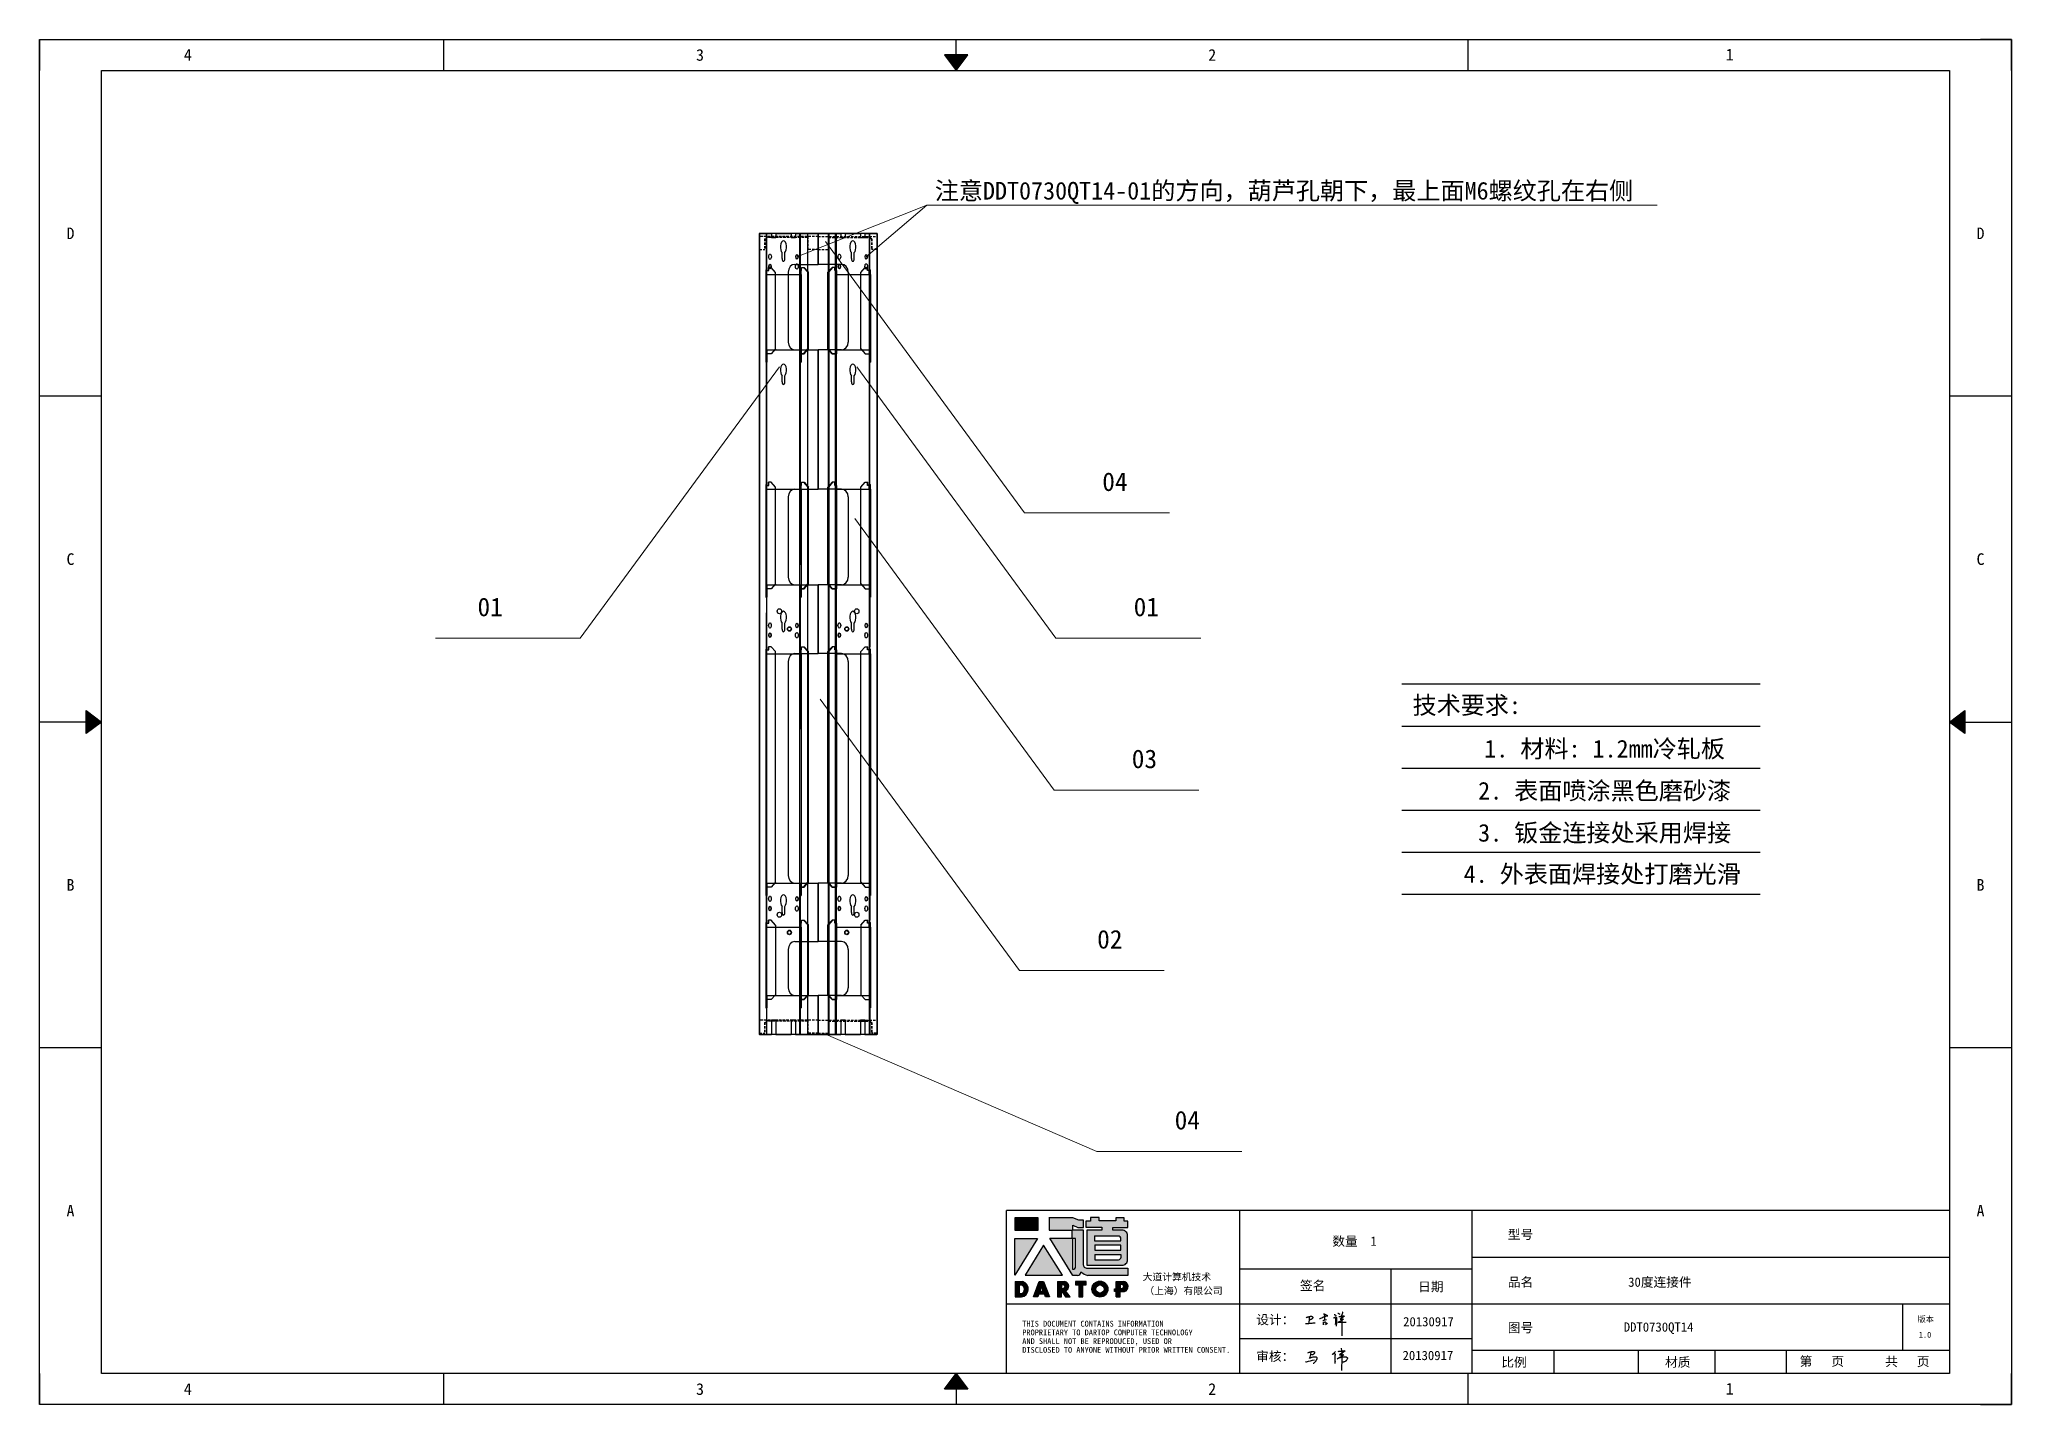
# Model space of a CAD drawing. Header units: millimetres. Extents: x -4018 to 8419, y 14505 to 19318.
# Drawn here: x -4018 to -1459, y 14527 to 16300 of the extents above; entities that cross this region are included whole.
import ezdxf
from ezdxf.enums import TextEntityAlignment as Align

# ---------------------------------------------------------------- set-up
doc = ezdxf.new("R2010")
doc.units = ezdxf.units.MM
doc.linetypes.add('DOT', pattern=[0.25, 0, -0.25])
doc.linetypes.add('HIDDEN2', pattern=[4.7625, 3.175, -1.5875])
for name, color, linetype in [('4', 7, 'Continuous'), ('hidden', 3, 'HIDDEN2'), ('print', 30, 'Continuous')]:
    doc.layers.add(name, color=color, linetype=linetype)
doc.layers.add('dim', color=2, linetype='Continuous', lineweight=9)
doc.styles.add('Dartop', font='SIMFANG.TTF')
doc.styles.add('HZ', font='SimSun.ttf')
doc.styles.add('hzHT', font='SIMHEI.TTF')

msp = doc.modelspace()

# ---------------------------------------------------------------- texts
at = {"color": 0}
for s, height, style, p in [('4', 15.108, 'Dartop', (-3825.568, 16279.376)), ('3', 15.108, 'Dartop', (-3160.815, 16279.376)), ('2', 15.108, 'Dartop', (-2496.062, 16279.376)), ('1', 15.108, 'Dartop', (-1824.423, 16279.855)), ('D', 15.108, 'Dartop', (-3977.817, 16047.719)), ('D', 15.108, 'Dartop', (-1498.933, 16047.719)), ('04', 24.1728, 'hzHT', (-2622.335, 15725.212)), ('C', 15.108, 'Dartop', (-3977.817, 15624.695)), ('C', 15.108, 'Dartop', (-1498.933, 15624.695)), ('01', 24.1728, 'hzHT', (-3433.151, 15562.601)), ('01', 24.1728, 'hzHT', (-2581.593, 15562.601)), ('03', 24.1728, 'hzHT', (-2584.015, 15365.359)), ('B', 15.108, 'Dartop', (-3977.817, 15201.67)), ('B', 15.108, 'Dartop', (-1498.933, 15201.67)), ('02', 24.1728, 'hzHT', (-2628.936, 15131.061)), ('04', 24.1728, 'hzHT', (-2528.361, 14896.147)), ('A', 15.108, 'Dartop', (-3977.817, 14778.646)), ('A', 15.108, 'Dartop', (-1498.933, 14778.646)), ('数量  1', 12.0864, 'hzHT', (-2311.355, 14739.027)), ('型号', 12.0864, 'hzHT', (-2095.943, 14747.902)), ('品名', 12.0864, 'hzHT', (-2095.943, 14685.855)), ('30度连接件', 12.0864, 'hzHT', (-1915.02, 14685.855)), ('签名', 12.0864, 'hzHT', (-2365.647, 14681.427)), ('日期', 12.0864, 'hzHT', (-2212.285, 14679.94)), ('20130917', 12.0864, 'hzHT', (-2215.387, 14634.501)), ('版本', 7.554, 'hzHT', (-1570.019, 14637.727)), ('图号', 12.0864, 'hzHT', (-2095.943, 14626.778)), ('DDT0730QT14', 12.08642, 'hzHT', (-1916.709, 14627.567)), ('1.0', 7.554, 'Dartop', (-1570.928, 14617.539)), ('20130917', 12.0864, 'hzHT', (-2216.107, 14590.645)), ('比例', 12.0864, 'hzHT', (-2104.37, 14581.927)), ('材质', 12.0864, 'hzHT', (-1891.871, 14581.927)), ('第   页', 12.0864, 'hzHT', (-1704.903, 14583.18)), ('共   页', 12.0864, 'hzHT', (-1593.879, 14582.74)), ('4', 15.108, 'Dartop', (-3825.568, 14546.989)), ('3', 15.108, 'Dartop', (-3160.815, 14546.989)), ('2', 15.108, 'Dartop', (-2496.062, 14546.989)), ('1', 15.108, 'Dartop', (-1824.423, 14547.468))]:
    msp.add_text(s, height=height, dxfattribs=dict(at, style=style)).set_placement(p, align=Align.MIDDLE_CENTER)
at = {"style": 'HZ'}
for s, p in [('   注意DDT0730QT14-01的方向，葫芦孔朝下，最上面M6螺纹孔在右侧', (-2426.283, 16103.05)), ('技术要求:', (-2165.682, 15435.025)), ('     1. 材料: 1.2mm冷轧板', (-2025.814, 15378.539)), ('     2. 表面喷涂黑色磨砂漆', (-2025.814, 15323.939)), ('     3. 钣金连接处采用焊接', (-2025.814, 15269.339)), ('     4. 外表面焊接处打磨光滑', (-2028.905, 15215.832))]:
    msp.add_text(s, height=22.932, dxfattribs=at).set_placement(p, align=Align.MIDDLE_CENTER)
at = {"color": 0, "style": 'hzHT'}
for s, height, p in [('设计：', 12.0864, (-2438.865, 14631.071)), ('THIS DOCUMENT CONTAINS INFORMATION', 7.55401, (-2742.576, 14628.095)), ('PROPRIETARY TO DARTOP COMPUTER TECHNOLOGY', 7.55401, (-2742.576, 14616.764)), ('AND SHALL NOT BE REPRODUCED, USED OR', 7.55401, (-2742.576, 14605.433)), ('DISCLOSED TO ANYONE WITHOUT PRIOR WRITTEN CONSENT.', 7.55401, (-2742.576, 14594.102)), ('审核：', 12.0864, (-2439.045, 14583.476))]:
    msp.add_text(s, height=height, dxfattribs=at).set_placement(p)
at = {"layer": '4', "color": 0, "style": 'hzHT'}
for s, p in [('大道计算机技术', (-2586.339, 14688.095)), ('（上海）有限公司', (-2584.058, 14670.028))]:
    msp.add_text(s, height=9.0648, dxfattribs=at).set_placement(p)

# ---------------------------------------------------------------- blocks, each defined once
blk = doc.blocks.new('*U5')
at = {"color": 254, "linetype": 'Continuous', "extrusion": (0, 0, -1)}
for points in [[(-17, 0.333), (-16.812, 0.25), (-17, 0.5)], [(-17, 0.333), (-17.188, 0.25), (-16.812, 0.25)], [(-17, 0.333), (-17, 0.5), (-17.188, 0.25)]]:
    blk.add_solid(points, dxfattribs=at)
blk = doc.blocks.new('*U4')
at = {"color": 254, "linetype": 'Continuous', "extrusion": (0, 0, -1)}
for points in [[(-33.167, 11), (-33, 11), (-33.25, 11.188)], [(-33.167, 11), (-33.25, 11.188), (-33.25, 10.812)], [(-33.167, 11), (-33.25, 10.812), (-33, 11)]]:
    blk.add_solid(points, dxfattribs=at)
blk = doc.blocks.new('*U6')
at = {"color": 254, "linetype": 'Continuous'}
for points in [[(17, 21.667), (17.188, 21.75), (16.812, 21.75)], [(17, 21.667), (16.812, 21.75), (17, 21.5)], [(17, 21.667), (17, 21.5), (17.188, 21.75)]]:
    blk.add_solid(points, dxfattribs=at)
blk = doc.blocks.new('*U3')
at = {"color": 254, "linetype": 'Continuous', "extrusion": (0, 0, -1)}
for points in [[(-0.833, 11), (-0.75, 10.812), (-0.75, 11.188)], [(-0.833, 11), (-0.75, 11.188), (-1, 11)], [(-0.833, 11), (-1, 11), (-0.75, 10.812)]]:
    blk.add_solid(points, dxfattribs=at)
blk = doc.blocks.new('dadao')
for p, q in [((48, 19.2), (44.9, 10.4)), ((44.9, 10.4), (51.2, 10.4)), ((51.2, 10.4), (48, 19.2))]:
    blk.add_line(p, q)
for points in [[(41.8, 121.6), (41.8, 143.7), (-0.4, 143.7), (-0.4, 121.6), (41.8, 121.6)], [(104.8, 122), (104.8, 130.3), (114.1, 126.3), (124.2, 126.3), (124.2, 139.6), (115.9, 139.6), (105.1, 143.9), (61.5, 143.9)], [(61.7, 144), (61.7, 121.3), (103.9, 121.3)], [(113.4, 38.7), (105.1, 38.7), (63, 106.5), (103.9, 106.5), (103.9, 120.9), (103.9, 121.3)], [(109.7, 53.6), (109.7, 106.2), (104.3, 106.2), (104.3, 50.4), (106.6, 50.4)], [(144.6, 94.4), (144.6, 84.8), (192, 84.8), (192, 94.1), (144.9, 94.1)], [(120.2, 45), (119.5, 45), (119.5, 44.6)], [(0, 28), (0, 0), (11.8, 0)], [(0.1, 28), (14, 28)], [(7.1, 21.8), (7.1, 6.1), (12, 6.1)], [(7.1, 21.8), (11.4, 21.8)], [(76.8, 28.2), (76.8, 0), (84.1, 0), (84.1, 11.1), (91.6, -0.1), (100.3, -0.1), (91.7, 11.1)], [(76.8, 28.2), (90.6, 28.2)], [(84, 22.7), (84, 15.3), (87.2, 15.3)], [(84, 22.7), (87.3, 22.7)], [(183.7, 0), (183.7, 9.6), (180.6, 9.6), (180.6, 14.9), (183.8, 14.9), (183.8, 28.1), (196.1, 28.1), (196.5, 28.1)], [(183.7, 0), (190.9, 0), (190.9, 9.6), (198.8, 9.6)], [(194.9, 22.3), (190.8, 22.3), (190.8, 15), (194.4, 15)]]:
    blk.add_lwpolyline(points)
blk.add_lwpolyline([(137.1, 144.2), (137.1, 137.9), (128.3, 137.9), (128.3, 126.5), (157.3, 126.5), (157.3, 121.5), (130.3, 121.5), (130.3, 57.5), (194.4, 57.5, 0.414214), (204.4, 67.5), (204.4, 111.3, 0.414214), (194.4, 121.3), (177.5, 121.3), (177.5, 126.3), (204.7, 126.3), (204.7, 137.7), (198.2, 137.7), (198.2, 143.9), (183.3, 143.9), (183.3, 138), (153, 138), (153, 144.2), (137.1, 144.2)], format="xyb", close=True)
for points in [[(104.8, 122), (123.4, 122), (123.4, 60, 0.414214), (131.4, 52), (204.8, 52), (204.8, 39.1), (131.7, 39.1)], [(144.3, 110.8), (144.3, 101.8), (192.3, 101.8), (192.3, 105.5, 0.414214), (187.3, 110.5), (144.3, 110.5)], [(144.6, 77), (144.6, 67.5), (187.6, 67.5, 0.414214), (192.6, 72.5), (192.6, 76.4), (144.6, 76.4)]]:
    blk.add_lwpolyline(points, format="xyb")
for points in [[(-0.3, 106.2), (40.4, 106.2), (-0.3, 39.7), (-0.3, 106.2)], [(51.7, 94.1), (18.4, 39.3), (86.2, 39.3)], [(43.8, 28.2), (51.8, 28.2), (62.6, -0.1), (55, -0.1), (53.2, 5), (42.9, 5), (41.1, 0), (33.6, 0)], [(110, 28.1), (110, 21.9), (116, 21.9), (116, -0.1), (123.2, -0.1), (123.2, 22), (129.2, 22), (129.2, 28.1), (110, 28.1)]]:
    blk.add_lwpolyline(points, close=True)
for radius in [14.5, 7.44]:
    blk.add_circle((154.2, 14.2), radius)
for centre, radius, start, end in [((99.2, 60.7), 12.6, 305.6399, 325.969), ((111.6, 46.7), 8.19, 282.9811, 347.6627), ((136, 61.7), 22.9, 226.7358, 259.3209), ((8.5, 13.9), 8.49, 294.2143, 69.7177), ((9.6, 14.2), 14.4, 278.6604, 72.3203), ((86.4, 19), 3.8, 282.527, 76.7196), ((88.6, 19.4), 8.95, 290.6073, 77.2124), ((193.7, 18.7), 3.8, 280.9891, 72.5513), ((195.7, 18.6), 9.51, 288.8959, 85.2442)]:
    blk.add_arc(centre, radius, start, end)
blk = doc.blocks.new('h')
for p, q in [((20768.1, -2360.9), (20773, -2359.1)), ((20769.5, -2366.9), (20769.8, -2370.6)), ((20769.8, -2370.6), (20770.9, -2378)), ((20770.9, -2378), (20771.5, -2370.6)), ((20772.4, -2369.3), (20774.9, -2367.8)), ((20773, -2359.1), (20784.1, -2355.2)), ((20773.3, -2331.8), (20775.3, -2338.7)), ((20789.1, -2340.9), (20773.5, -2331.9)), ((20775.3, -2338.7), (20775.6, -2351.2)), ((20775.6, -2351.2), (20775.5, -2357.3)), ((20782.2, -2369.2), (20780, -2377.1)), ((20780, -2377.1), (20788.3, -2371.3)), ((20780.1, -2366.4), (20780.8, -2366.4)), ((20781.9, -2367.4), (20782.2, -2369.2)), ((20845.7, -2343.5), (20848.4, -2353)), ((20848.9, -2370.3), (20847.9, -2424)), ((20848.4, -2353), (20848.9, -2370.3))]:
    blk.add_line(p, q)
for points in [[(20696.6, -2372.4, 0.002073), (20710.6, -2371.9, 0.016137), (20719.6, -2371.3, 0.008314), (20736.9, -2369.3)], [(20699.1, -2348.2, -0.029745), (20704.6, -2345.4, -0.046842), (20708.4, -2344.2, -0.00919), (20714.3, -2343, -0.018517), (20717.2, -2342.5, -0.037841), (20720.3, -2342.4, -0.039541), (20723.2, -2342.8, -0.149785), (20726, -2344.3, -0.204935), (20726.9, -2346.6, -0.074872), (20726.5, -2348.3, -0.061615), (20725.6, -2350.3, -0.034204), (20723.8, -2352.6, -0.045776), (20722.3, -2354.1, -0.054985), (20720.4, -2355.3, -0.036348), (20717.3, -2356.5, -0.067752), (20715.7, -2356.8, -0.043553), (20713.2, -2356.7)], [(20755, -2351.9, -0.024077), (20759.9, -2350.1, -0.013147), (20768.7, -2346.5, -0.00522), (20775.4, -2344.1, -0.018517), (20777.3, -2343.4, -0.008274), (20786.3, -2341, -0.039541), (20788.3, -2340.8, -0.079216), (20789.4, -2341, -0.204935)], [(20813.5, -2350.1, 0.007348), (20815.9, -2348.7, 0.008421), (20818, -2347.3, 0.009459), (20819.7, -2346.2, -0.016325), (20820.7, -2345.5, -0.173771), (20821.8, -2345.3, -0.085159), (20823.9, -2346, -0.125883), (20826, -2347.9, -0.160659), (20826.6, -2350.1, -0.010447), (20826.5, -2352.3, -0.008247), (20826.2, -2355.1, -0.002698), (20825.3, -2374, 0.001562), (20823.9, -2383.7, 0.016137)], [(20816.8, -2335, -0.053561), (20819.6, -2336.1, -0.075272), (20821.3, -2337.3, -0.005295), (20822.5, -2338.5, -0.009337), (20823.1, -2339.1, -0.026146), (20823.7, -2339.8, -0.016644), (20824.5, -2340.9)], [(20832.1, -2329.2, -0.053561), (20834.9, -2330.3, -0.075272), (20836.7, -2331.5, -0.005295), (20837.8, -2332.6, -0.009337), (20838.5, -2333.3, -0.026146), (20839, -2334, -0.016644), (20839.8, -2335.1)], [(20836, -2343.7, -0.02797), (20842.1, -2342.6, -0.048868), (20845.6, -2342.2, -0.00919), (20851.1, -2341.4, -0.018517), (20853.9, -2341.1, -0.037841), (20856.7, -2341.2, -0.039541), (20859.4, -2341.6, -0.018282), (20840.6, -2354.7, -0.000937)], [(20847.6, -2340.2, 0.021784), (20849.6, -2335.9, 0.028296), (20850.8, -2332.4, 0.008136), (20851.9, -2328.2, 0.028913), (20852.2, -2327, 0.08193), (20852.1, -2325.9, 0.075058), (20851.7, -2324.7, 0.275043)]]:
    blk.add_lwpolyline(points, format="xyb")
for points in [[(20711.3, -2343.5), (20711.3, -2343.5), (20711.5, -2355.8), (20710.7, -2368), (20710.6, -2371.9)], [(20821.5, -2350.6), (20822.4, -2359.2), (20822.2, -2364.9), (20821.7, -2369), (20821.3, -2376.3), (20823.6, -2368.5), (20827.2, -2366.3), (20829.5, -2366.3)], [(20840.6, -2354.7), (20850, -2354.7), (20855, -2354.3), (20845.9, -2361.1), (20840.5, -2364), (20833, -2367.5), (20863.2, -2367.4), (20865.9, -2367.3)]]:
    blk.add_lwpolyline(points)
for centre, radius, start, end in [((20773.7, -2371.2), 2.3, 121.9907, 163.60158), ((20787.5, -2406), 40.3, 100.61827, 108.24823), ((20780.8, -2367.6), 1.15, 9.4675, 90)]:
    blk.add_arc(centre, radius, start, end)
blk = doc.blocks.new('GERHEHESNH')
for p, q in [((-3489.9, 18776.1), (-2449.9, 18776.1)), ((-3489.9, 18776.1), (-3489.9, 18622.9)), ((-3441.9, 18766.6), (-3489.9, 18766.6)), ((-3166.9, 18766), (-3489.9, 18766)), ((-3445.9, 18766), (-3445.9, 18766.6)), ((-3445.9, 18766.6), (-3445.9, 18766)), ((-3445.9, 18760.5), (-3445.9, 18764)), ((-3445.9, 18764), (-3445.9, 18762.2)), ((-3441.9, 18764), (-3445.9, 18764)), ((-3441.9, 18763.4), (-3445.9, 18763.4)), ((-3441.9, 18766.6), (-3441.9, 18763.4)), ((-3333.7, 18760.5), (-3333.7, 18766.6)), ((-3166.9, 18766.6), (-3333.7, 18766.6)), ((-3162.9, 18766.6), (-3210.9, 18766.6)), ((-3166.9, 18766), (-3166.9, 18766.6)), ((-3166.9, 18766), (-3166.9, 18766.6)), ((-3166.9, 18766.6), (-3166.9, 18766)), ((-2953.4, 18766), (-3166.9, 18766)), ((-3054.7, 18766), (-3166.9, 18766)), ((-3166.9, 18760.5), (-3166.9, 18764)), ((-3162.9, 18764), (-3166.9, 18764)), ((-3162.9, 18763.4), (-3166.9, 18763.4)), ((-3162.9, 18766.6), (-3162.9, 18763.4)), ((-3028.7, 18760.5), (-3028.7, 18766.6)), ((-3028.7, 18766.6), (-2953.4, 18766.6)), ((-2949.4, 18766.6), (-2997.4, 18766.6)), ((-2953.4, 18766), (-2953.4, 18766.6)), ((-2953.4, 18766), (-2953.4, 18766.6)), ((-2953.4, 18766.6), (-2953.4, 18766)), ((-2598.4, 18766), (-2953.4, 18766)), ((-2953.4, 18760.5), (-2953.4, 18764)), ((-2949.4, 18764), (-2953.4, 18764)), ((-2949.4, 18763.4), (-2953.4, 18763.4)), ((-2949.4, 18766.6), (-2949.4, 18763.4)), ((-2641.2, 18760.5), (-2641.2, 18766.6)), ((-2641.2, 18766.6), (-2598.4, 18766.6)), ((-2594.4, 18766.6), (-2641.2, 18766.6)), ((-2598.4, 18766), (-2598.4, 18766.6)), ((-2598.4, 18766), (-2598.4, 18766.6)), ((-2598.4, 18766.6), (-2598.4, 18766)), ((-2449.9, 18766), (-2598.4, 18766)), ((-2598.4, 18760.5), (-2598.4, 18764)), ((-2594.4, 18764), (-2598.4, 18764)), ((-2594.4, 18763.4), (-2598.4, 18763.4)), ((-2594.4, 18766.6), (-2594.4, 18763.4)), ((-2495.2, 18760.5), (-2495.2, 18766.6)), ((-2495.2, 18766.6), (-2449.9, 18766.6)), ((-2449.9, 18776.1), (-2449.9, 18622.9)), ((-3439.5, 18755), (-3445.9, 18760.5)), ((-3340, 18755), (-3439.5, 18755)), ((-3340, 18755), (-3333.7, 18760.5)), ((-3160.5, 18755), (-3166.9, 18760.5)), ((-3035, 18755), (-3160.5, 18755)), ((-3035, 18755), (-3028.7, 18760.5)), ((-2947, 18755), (-2953.4, 18760.5)), ((-2647.5, 18755), (-2947, 18755)), ((-2647.5, 18755), (-2641.2, 18760.5)), ((-2592, 18755), (-2598.4, 18760.5)), ((-2592, 18755), (-2501.5, 18755)), ((-2501.5, 18755), (-2495.2, 18760.5)), ((-3449.9, 18699.5), (-3489.9, 18699.5)), ((-3489.9, 18699.5), (-3449.9, 18699.5)), ((-3157.9, 18699.5), (-3338.9, 18699.5)), ((-3338.9, 18699.5), (-3157.9, 18699.5)), ((-2944.4, 18699.5), (-3033.9, 18699.5)), ((-3033.9, 18699.5), (-2944.4, 18699.5)), ((-2570.4, 18699.5), (-2646.4, 18699.5)), ((-2646.4, 18699.5), (-2570.4, 18699.5)), ((-2449.9, 18699.5), (-2500.4, 18699.5)), ((-2500.4, 18699.5), (-2449.9, 18699.5)), ((-3166.9, 18633), (-3489.9, 18633)), ((-3439.5, 18644), (-3445.9, 18638.5)), ((-3445.9, 18638.5), (-3445.9, 18635)), ((-3441.9, 18635.6), (-3445.9, 18635.6)), ((-3441.9, 18635), (-3445.9, 18635)), ((-3445.9, 18633), (-3445.9, 18632.4)), ((-3445.9, 18632.4), (-3445.9, 18633)), ((-3441.9, 18632.4), (-3441.9, 18635.6)), ((-3340, 18644), (-3439.5, 18644)), ((-3340, 18644), (-3333.7, 18638.5)), ((-3333.7, 18638.5), (-3333.7, 18632.4)), ((-3160.5, 18644), (-3166.9, 18638.5)), ((-3166.9, 18638.5), (-3166.9, 18635)), ((-3162.9, 18635.6), (-3166.9, 18635.6)), ((-3162.9, 18635), (-3166.9, 18635)), ((-2953.4, 18633), (-3166.9, 18633)), ((-3054.7, 18633), (-3166.9, 18633)), ((-3166.9, 18633), (-3166.9, 18632.4)), ((-3166.9, 18633), (-3166.9, 18632.4)), ((-3166.9, 18632.4), (-3166.9, 18633)), ((-3162.9, 18632.4), (-3162.9, 18635.6)), ((-3035, 18644), (-3160.5, 18644)), ((-3035, 18644), (-3028.7, 18638.5)), ((-3028.7, 18638.5), (-3028.7, 18632.4)), ((-2947, 18644), (-2953.4, 18638.5)), ((-2953.4, 18638.5), (-2953.4, 18635)), ((-2949.4, 18635.6), (-2953.4, 18635.6)), ((-2949.4, 18635), (-2953.4, 18635)), ((-2598.4, 18633), (-2953.4, 18633)), ((-2953.4, 18633), (-2953.4, 18632.4)), ((-2953.4, 18633), (-2953.4, 18632.4)), ((-2953.4, 18632.4), (-2953.4, 18633)), ((-2949.4, 18632.4), (-2949.4, 18635.6)), ((-2647.5, 18644), (-2947, 18644)), ((-2647.5, 18644), (-2641.2, 18638.5)), ((-2641.2, 18638.5), (-2641.2, 18632.4)), ((-2592, 18644), (-2598.4, 18638.5)), ((-2598.4, 18638.5), (-2598.4, 18635)), ((-2594.4, 18635.6), (-2598.4, 18635.6)), ((-2594.4, 18635), (-2598.4, 18635)), ((-2449.9, 18633), (-2598.4, 18633)), ((-2598.4, 18633), (-2598.4, 18632.4)), ((-2598.4, 18633), (-2598.4, 18632.4)), ((-2598.4, 18632.4), (-2598.4, 18633)), ((-2594.4, 18632.4), (-2594.4, 18635.6)), ((-2592, 18644), (-2501.5, 18644)), ((-2501.5, 18644), (-2495.2, 18638.5)), ((-2495.2, 18638.5), (-2495.2, 18632.4)), ((-3445.9, 18632.4), (-3489.9, 18632.4)), ((-3441.9, 18632.4), (-3489.9, 18632.4)), ((-3489.9, 18622.9), (-2449.9, 18622.9)), ((-3166.9, 18632.4), (-3333.7, 18632.4)), ((-3166.9, 18632.4), (-3210.9, 18632.4)), ((-3162.9, 18632.4), (-3210.9, 18632.4)), ((-3028.7, 18632.4), (-2953.4, 18632.4)), ((-2953.4, 18632.4), (-2997.4, 18632.4)), ((-2949.4, 18632.4), (-2997.4, 18632.4)), ((-2641.2, 18632.4), (-2598.4, 18632.4)), ((-2598.4, 18632.4), (-2641.2, 18632.4)), ((-2594.4, 18632.4), (-2641.2, 18632.4)), ((-2495.2, 18632.4), (-2449.9, 18632.4))]:
    blk.add_line(p, q)
at = {"extrusion": (0, 0.5, 0.866025)}
for p, q in [((-3439.9, 18738.5, -22.5), (-3348.9, 18738.5, -22.5)), ((-3147.9, 18738.5, -22.5), (-3043.9, 18738.5, -22.5)), ((-2934.4, 18738.5, -22.5), (-2656.4, 18738.5, -22.5)), ((-2560.4, 18738.5, -22.5), (-2510.4, 18738.5, -22.5)), ((-3449.9, 18729.8, -17.5), (-3449.9, 18699.5)), ((-3338.9, 18729.8, -17.5), (-3338.9, 18699.5)), ((-3157.9, 18729.8, -17.5), (-3157.9, 18699.5)), ((-3033.9, 18729.8, -17.5), (-3033.9, 18699.5)), ((-2944.4, 18729.8, -17.5), (-2944.4, 18699.5)), ((-2646.4, 18729.8, -17.5), (-2646.4, 18699.5)), ((-2570.4, 18729.8, -17.5), (-2570.4, 18699.5)), ((-2500.4, 18729.8, -17.5), (-2500.4, 18699.5))]:
    blk.add_line(p, q, dxfattribs=at)
at = {"extrusion": (0, -0.5, 0.866025)}
for p, q in [((-3449.9, 18669.2, -17.5), (-3449.9, 18699.5)), ((-3338.9, 18669.2, -17.5), (-3338.9, 18699.5)), ((-3338.9, 18699.5), (-3157.9, 18699.5)), ((-3157.9, 18669.2, -17.5), (-3157.9, 18699.5)), ((-3033.9, 18669.2, -17.5), (-3033.9, 18699.5)), ((-3033.9, 18699.5), (-2944.4, 18699.5)), ((-2944.4, 18669.2, -17.5), (-2944.4, 18699.5)), ((-2646.4, 18669.2, -17.5), (-2646.4, 18699.5)), ((-2646.4, 18699.5), (-2570.4, 18699.5)), ((-2570.4, 18669.2, -17.5), (-2570.4, 18699.5)), ((-2500.4, 18669.2, -17.5), (-2500.4, 18699.5)), ((-2500.4, 18699.5), (-2449.9, 18699.5)), ((-3439.9, 18660.5, -22.5), (-3348.9, 18660.5, -22.5)), ((-3147.9, 18660.5, -22.5), (-3043.9, 18660.5, -22.5)), ((-2934.4, 18660.5, -22.5), (-2656.4, 18660.5, -22.5)), ((-2560.4, 18660.5, -22.5), (-2510.4, 18660.5, -22.5))]:
    blk.add_line(p, q, dxfattribs=at)
at = {"extrusion": (0, 0.5, 0.866025)}
for centre, radius in [((2999.4, -16252.2, 9349.8), 3.25), ((2976.4, -16237.2, 9349.8), 3), ((2976.4, -16237.2, 9349.8), 2.5), ((2605.4, -16252.2, 9349.8), 3.25), ((2582.4, -16237.2, 9349.8), 3), ((2582.4, -16237.2, 9349.8), 2.5)]:
    blk.add_circle(centre, radius, dxfattribs=at)
at = {"extrusion": (0, -0.5, 0.866025)}
for centre, radius in [((-2976.4, 16151.3, -9349.8), 3), ((-2976.4, 16151.3, -9349.8), 2.5), ((-2582.4, 16151.3, -9349.8), 3), ((-2582.4, 16151.3, -9349.8), 2.5), ((-2999.4, 16136.3, -9349.8), 3.25), ((-2605.4, 16136.3, -9349.8), 3.25)]:
    blk.add_circle(centre, radius, dxfattribs=at)
at = {"extrusion": (0, 0.5, 0.866025)}
for centre, start, end in [((3439.9, -16229.3, 9349.8), 270, 0), ((3348.9, -16229.3, 9349.8), 180, 270), ((3147.9, -16229.3, 9349.8), 270, 0), ((3043.9, -16229.3, 9349.8), 180, 270), ((2934.4, -16229.3, 9349.8), 270, 0), ((2656.4, -16229.3, 9349.8), 180, 270), ((2560.4, -16229.3, 9349.8), 270, 0), ((2510.4, -16229.3, 9349.8), 180, 270)]:
    blk.add_arc(centre, 10, start, end, dxfattribs=at)
at = {"extrusion": (0, -0.5, 0.866025)}
for centre, start, end in [((-3439.9, 16159.3, -9349.8), 180, 270), ((-3348.9, 16159.3, -9349.8), 270, 0), ((-3147.9, 16159.3, -9349.8), 180, 270), ((-3043.9, 16159.3, -9349.8), 270, 0), ((-2934.4, 16159.3, -9349.8), 180, 270), ((-2656.4, 16159.3, -9349.8), 270, 0), ((-2560.4, 16159.3, -9349.8), 180, 270), ((-2510.4, 16159.3, -9349.8), 270, 0)]:
    blk.add_arc(centre, 10, start, end, dxfattribs=at)
blk = doc.blocks.new('HGERHEHHS')
for p, q in [((-3068.3, 18452.6), (-2028.3, 18452.6)), ((-3068.3, 18421.6), (-3068.3, 18452.6)), ((-3068.3, 18452.6), (-3068.3, 18421.6)), ((-3021.3, 18433.4), (-3021.3, 18436.6)), ((-2917.3, 18436.6), (-3021.3, 18436.6)), ((-3015.3, 18433.4), (-3021.3, 18433.4)), ((-3015.3, 18436.6), (-2901.3, 18436.6)), ((-3015.3, 18347.8), (-3015.3, 18433.4)), ((-2917.3, 18347.8), (-2917.3, 18433.4)), ((-2917.3, 18433.4), (-2901.3, 18433.4)), ((-2901.3, 18433.4), (-2901.3, 18436.6)), ((-2742.3, 18433.4), (-2742.3, 18436.6)), ((-2638.3, 18436.6), (-2742.3, 18436.6)), ((-2736.3, 18433.4), (-2742.3, 18433.4)), ((-2736.3, 18436.6), (-2596.3, 18436.6)), ((-2736.3, 18347.8), (-2736.3, 18433.4)), ((-2612.3, 18347.8), (-2612.3, 18433.4)), ((-2612.3, 18433.4), (-2596.3, 18433.4)), ((-2596.3, 18433.4), (-2596.3, 18436.6)), ((-2528.8, 18433.4), (-2528.8, 18436.6)), ((-2424.8, 18436.6), (-2528.8, 18436.6)), ((-2522.8, 18433.4), (-2528.8, 18433.4)), ((-2522.8, 18436.6), (-2208.8, 18436.6)), ((-2522.8, 18347.8), (-2522.8, 18433.4)), ((-2224.8, 18347.8), (-2224.8, 18433.4)), ((-2224.8, 18433.4), (-2208.8, 18433.4)), ((-2208.8, 18433.4), (-2208.8, 18436.6)), ((-2173.8, 18433.4), (-2173.8, 18436.6)), ((-2069.8, 18436.6), (-2173.8, 18436.6)), ((-2167.8, 18433.4), (-2173.8, 18433.4)), ((-2167.8, 18436.6), (-2062.8, 18436.6)), ((-2167.8, 18347.8), (-2167.8, 18433.4)), ((-2078.8, 18347.8), (-2078.8, 18433.4)), ((-2078.8, 18433.4), (-2062.8, 18433.4)), ((-2062.8, 18433.4), (-2062.8, 18436.6)), ((-2028.3, 18421.6), (-2028.3, 18452.6)), ((-3068.3, 18421.6), (-3063.3, 18421.6)), ((-3068.3, 18370.8), (-3068.3, 18410.4)), ((-3068.3, 18410.4), (-3063.3, 18410.4)), ((-3063.3, 18410.4), (-3063.3, 18421.6)), ((-2047.3, 18410.4), (-2047.3, 18421.6)), ((-2047.3, 18421.6), (-2028.3, 18421.6)), ((-2047.3, 18410.4), (-2028.3, 18410.4)), ((-2028.3, 18370.8), (-2028.3, 18410.4)), ((-3035.8, 18394.1), (-3043.6, 18394.1)), ((-3035.8, 18387.1), (-3043.6, 18387.1)), ((-2875.8, 18394.1), (-2883.6, 18394.1)), ((-2875.8, 18387.1), (-2883.6, 18387.1)), ((-2554.8, 18394.1), (-2562.6, 18394.1)), ((-2554.8, 18387.1), (-2562.6, 18387.1)), ((-2186.8, 18394.1), (-2194.6, 18394.1)), ((-2186.8, 18387.1), (-2194.6, 18387.1)), ((-3068.3, 18370.8), (-3063.3, 18370.8)), ((-3068.3, 18328.6), (-3068.3, 18359.6)), ((-3068.3, 18359.6), (-3063.3, 18359.6)), ((-3063.3, 18359.6), (-3063.3, 18370.8)), ((-2047.3, 18359.6), (-2047.3, 18370.8)), ((-2047.3, 18370.8), (-2028.3, 18370.8)), ((-2047.3, 18359.6), (-2028.3, 18359.6)), ((-2028.3, 18328.6), (-2028.3, 18359.6)), ((-3068.3, 18328.6), (-2028.3, 18328.6)), ((-3021.3, 18347.8), (-3021.3, 18344.6)), ((-3015.3, 18347.8), (-3021.3, 18347.8)), ((-3021.3, 18344.6), (-2901.3, 18344.6)), ((-2917.3, 18347.8), (-2901.3, 18347.8)), ((-2901.3, 18344.6), (-2901.3, 18347.8)), ((-2742.3, 18347.8), (-2742.3, 18344.6)), ((-2736.3, 18347.8), (-2742.3, 18347.8)), ((-2742.3, 18344.6), (-2622.3, 18344.6)), ((-2736.3, 18344.6), (-2596.3, 18344.6)), ((-2612.3, 18347.8), (-2596.3, 18347.8)), ((-2596.3, 18344.6), (-2596.3, 18347.8)), ((-2528.8, 18347.8), (-2528.8, 18344.6)), ((-2522.8, 18347.8), (-2528.8, 18347.8)), ((-2528.8, 18344.6), (-2408.8, 18344.6)), ((-2522.8, 18344.5), (-2522.8, 18344.6)), ((-2522.8, 18344.5), (-2208.8, 18344.6)), ((-2224.8, 18347.8), (-2208.8, 18347.8)), ((-2208.8, 18344.6), (-2208.8, 18347.8)), ((-2173.8, 18347.8), (-2173.8, 18344.6)), ((-2167.8, 18347.8), (-2173.8, 18347.8)), ((-2173.8, 18344.6), (-2062.8, 18344.6)), ((-2167.8, 18344.6), (-2062.8, 18344.6)), ((-2078.8, 18347.8), (-2062.8, 18347.8)), ((-2062.8, 18344.6), (-2062.8, 18347.8))]:
    blk.add_line(p, q)
for centre, radius in [((-3038.3, 18425.5), 3), ((-3025.6, 18425.5), 3.5), ((-2559.5, 18425.5), 3), ((-2546.8, 18425.5), 3.5), ((-2204.5, 18425.5), 3), ((-2191.8, 18425.5), 3.5), ((-3038.3, 18425.5), 2.5), ((-2559.5, 18425.5), 2.5), ((-2204.5, 18425.5), 2.5), ((-3038.3, 18355.7), 3.5), ((-3025.6, 18355.7), 3), ((-3025.6, 18355.7), 2.5), ((-2559.5, 18355.6), 3.5), ((-2546.8, 18355.6), 3), ((-2546.8, 18355.6), 2.5), ((-2204.5, 18355.6), 3.5), ((-2191.8, 18355.6), 3), ((-2191.8, 18355.6), 2.5)]:
    blk.add_circle(centre, radius)
for centre, radius, start, end in [((-3050.8, 18390.6), 8, 25.9445, 334.0555), ((-3035.8, 18390.6), 3.5, 270, 90), ((-2890.8, 18390.6), 8, 25.9445, 334.0555), ((-2875.8, 18390.6), 3.5, 270, 90), ((-2569.8, 18390.6), 8, 25.9445, 334.0555), ((-2554.8, 18390.6), 3.5, 270, 90), ((-2201.8, 18390.6), 8, 25.9445, 334.0555), ((-2186.8, 18390.6), 3.5, 270, 90)]:
    blk.add_arc(centre, radius, start, end)
blk = doc.blocks.new('HSHSNSN')
for p, q in [((-3042.7, 18418.4), (-3042.7, 18465.8)), ((-2994.7, 18465.8), (-3042.7, 18465.8)), ((-2994.7, 18464.8), (-3042.7, 18464.8)), ((-2993.3, 18455.6), (-3042.7, 18455.6)), ((-2998.7, 18463.8), (-2998.7, 18460.3)), ((-2994.7, 18463.8), (-2998.7, 18463.8)), ((-2998.7, 18460.9), (-2992.4, 18455.4)), ((-2998.7, 18460.3), (-2992.4, 18454.8)), ((-2994.7, 18466.1), (-2886.5, 18466.1)), ((-2994.7, 18466.1), (-2994.7, 18463.8)), ((-2892.9, 18455.4), (-2992.4, 18455.4)), ((-2992.4, 18454.8), (-2992.4, 18455.4)), ((-2892.9, 18454.8), (-2992.4, 18454.8)), ((-2886.5, 18460.9), (-2892.9, 18455.4)), ((-2886.5, 18460.3), (-2892.9, 18454.8)), ((-2892.9, 18454.8), (-2892.9, 18455.4)), ((-2714.3, 18455.6), (-2891.9, 18455.6)), ((-2886.5, 18460.3), (-2886.5, 18466.1)), ((-2715.7, 18465.8), (-2886.5, 18465.8)), ((-2715.7, 18464.8), (-2886.5, 18464.8)), ((-2886.5, 18464.8), (-2886.5, 18460.3)), ((-2719.7, 18463.8), (-2719.7, 18460.3)), ((-2715.7, 18463.8), (-2719.7, 18463.8)), ((-2719.7, 18460.9), (-2713.4, 18455.4)), ((-2719.7, 18460.3), (-2713.4, 18454.8)), ((-2715.7, 18466.1), (-2581.5, 18466.1)), ((-2715.7, 18466.1), (-2715.7, 18463.8)), ((-2587.9, 18455.4), (-2713.4, 18455.4)), ((-2713.4, 18454.8), (-2713.4, 18455.4)), ((-2587.9, 18454.8), (-2713.4, 18454.8)), ((-2581.5, 18460.9), (-2587.9, 18455.4)), ((-2581.5, 18460.3), (-2587.9, 18454.8)), ((-2587.9, 18454.8), (-2587.9, 18455.4)), ((-2500.8, 18455.6), (-2586.9, 18455.6)), ((-2581.5, 18460.3), (-2581.5, 18466.1)), ((-2502.2, 18465.8), (-2581.5, 18465.8)), ((-2502.2, 18464.8), (-2581.5, 18464.8)), ((-2581.5, 18464.8), (-2581.5, 18460.3)), ((-2506.2, 18463.8), (-2506.2, 18460.3)), ((-2502.2, 18463.8), (-2506.2, 18463.8)), ((-2506.2, 18460.9), (-2499.9, 18455.4)), ((-2506.2, 18460.3), (-2499.9, 18454.8)), ((-2502.2, 18466.1), (-2194, 18466.1)), ((-2502.2, 18466.1), (-2502.2, 18463.8)), ((-2200.4, 18455.4), (-2499.9, 18455.4)), ((-2499.9, 18454.8), (-2499.9, 18455.4)), ((-2200.4, 18454.8), (-2499.9, 18454.8)), ((-2194, 18460.9), (-2200.4, 18455.4)), ((-2194, 18460.3), (-2200.4, 18454.8)), ((-2200.4, 18454.8), (-2200.4, 18455.4)), ((-2145.8, 18455.6), (-2199.4, 18455.6)), ((-2194, 18460.3), (-2194, 18466.1)), ((-2147.2, 18465.8), (-2194, 18465.8)), ((-2147.2, 18464.8), (-2194, 18464.8)), ((-2194, 18464.8), (-2194, 18460.3)), ((-2151.2, 18463.8), (-2151.2, 18460.3)), ((-2147.2, 18463.8), (-2151.2, 18463.8)), ((-2151.2, 18460.9), (-2144.9, 18455.4)), ((-2151.2, 18460.3), (-2144.9, 18454.8)), ((-2147.2, 18466.1), (-2048, 18466.1)), ((-2147.2, 18466.1), (-2147.2, 18463.8)), ((-2054.4, 18455.4), (-2144.9, 18455.4)), ((-2144.9, 18454.8), (-2144.9, 18455.4)), ((-2054.4, 18454.8), (-2144.9, 18454.8)), ((-2048, 18460.9), (-2054.4, 18455.4)), ((-2048, 18460.3), (-2054.4, 18454.8)), ((-2054.4, 18454.8), (-2054.4, 18455.4)), ((-2002.7, 18455.6), (-2053.4, 18455.6)), ((-2048, 18460.3), (-2048, 18466.1)), ((-2002.7, 18465.8), (-2048, 18465.8)), ((-2002.7, 18464.8), (-2048, 18464.8)), ((-2048, 18464.8), (-2048, 18460.3)), ((-2002.7, 18418.4), (-2002.7, 18465.8)), ((-2993.3, 18428.6), (-3042.7, 18428.6)), ((-2998.7, 18423.9), (-2992.4, 18429.4)), ((-2998.7, 18423.3), (-2992.4, 18428.8)), ((-2892.9, 18429.4), (-2992.4, 18429.4)), ((-2992.4, 18429.4), (-2992.4, 18428.8)), ((-2892.9, 18428.8), (-2992.4, 18428.8)), ((-2886.5, 18423.9), (-2892.9, 18429.4)), ((-2892.9, 18429.4), (-2892.9, 18428.8)), ((-2886.5, 18423.3), (-2892.9, 18428.8)), ((-2714.3, 18428.6), (-2891.9, 18428.6)), ((-2719.7, 18423.9), (-2713.4, 18429.4)), ((-2719.7, 18423.3), (-2713.4, 18428.8)), ((-2587.9, 18429.4), (-2713.4, 18429.4)), ((-2713.4, 18429.4), (-2713.4, 18428.8)), ((-2587.9, 18428.8), (-2713.4, 18428.8)), ((-2581.5, 18423.9), (-2587.9, 18429.4)), ((-2587.9, 18429.4), (-2587.9, 18428.8)), ((-2581.5, 18423.3), (-2587.9, 18428.8)), ((-2500.8, 18428.6), (-2586.9, 18428.6)), ((-2506.2, 18423.9), (-2499.9, 18429.4)), ((-2506.2, 18423.3), (-2499.9, 18428.8)), ((-2200.4, 18429.4), (-2499.9, 18429.4)), ((-2499.9, 18429.4), (-2499.9, 18428.8)), ((-2200.4, 18428.8), (-2499.9, 18428.8)), ((-2194, 18423.9), (-2200.4, 18429.4)), ((-2200.4, 18429.4), (-2200.4, 18428.8)), ((-2194, 18423.3), (-2200.4, 18428.8)), ((-2145.8, 18428.6), (-2199.4, 18428.6)), ((-2151.2, 18423.9), (-2144.9, 18429.4)), ((-2151.2, 18423.3), (-2144.9, 18428.8)), ((-2054.4, 18429.4), (-2144.9, 18429.4)), ((-2144.9, 18429.4), (-2144.9, 18428.8)), ((-2054.4, 18428.8), (-2144.9, 18428.8)), ((-2048, 18423.9), (-2054.4, 18429.4)), ((-2054.4, 18429.4), (-2054.4, 18428.8)), ((-2048, 18423.3), (-2054.4, 18428.8)), ((-2002.7, 18428.6), (-2053.4, 18428.6)), ((-2994.7, 18419.4), (-3042.7, 18419.4)), ((-3042.7, 18419.4), (-3042.7, 18418.4)), ((-2994.7, 18418.4), (-3042.7, 18418.4)), ((-2998.7, 18420.4), (-2998.7, 18423.9)), ((-2998.7, 18420.4), (-2998.7, 18423.9)), ((-2994.7, 18420.4), (-2998.7, 18420.4)), ((-2994.7, 18418.1), (-2994.7, 18420.4)), ((-2994.7, 18418.1), (-2886.5, 18418.1)), ((-2886.5, 18423.9), (-2886.5, 18418.1)), ((-2886.5, 18419.4), (-2886.5, 18423.9)), ((-2715.7, 18419.4), (-2886.5, 18419.4)), ((-2715.7, 18418.4), (-2886.5, 18418.4)), ((-2719.7, 18420.4), (-2719.7, 18423.9)), ((-2715.7, 18420.4), (-2719.7, 18420.4)), ((-2715.7, 18418.1), (-2715.7, 18420.4)), ((-2715.7, 18418.1), (-2581.5, 18418.1)), ((-2581.5, 18423.9), (-2581.5, 18418.1)), ((-2581.5, 18419.4), (-2581.5, 18423.9)), ((-2502.2, 18419.4), (-2581.5, 18419.4)), ((-2502.2, 18418.4), (-2581.5, 18418.4)), ((-2506.2, 18420.4), (-2506.2, 18423.9)), ((-2502.2, 18420.4), (-2506.2, 18420.4)), ((-2502.2, 18418.1), (-2502.2, 18420.4)), ((-2502.2, 18418.1), (-2194, 18418.1)), ((-2194, 18423.9), (-2194, 18418.1)), ((-2194, 18419.4), (-2194, 18423.9)), ((-2147.2, 18419.4), (-2194, 18419.4)), ((-2147.2, 18418.4), (-2194, 18418.4)), ((-2151.2, 18420.4), (-2151.2, 18423.9)), ((-2147.2, 18420.4), (-2151.2, 18420.4)), ((-2147.2, 18418.1), (-2147.2, 18420.4)), ((-2147.2, 18418.1), (-2048, 18418.1)), ((-2048, 18423.9), (-2048, 18418.1)), ((-2048, 18419.4), (-2048, 18423.9)), ((-2002.7, 18419.4), (-2048, 18419.4)), ((-2002.7, 18418.4), (-2048, 18418.4))]:
    blk.add_line(p, q)
blk = doc.blocks.new('HSRHH')
for p, q in [((-3007.5, 18788.2), (-3083.6, 18788.2)), ((-3083.6, 18788.2), (-3083.6, 18771.2)), ((-3075.1, 18788.2), (-3075.1, 18785.2)), ((-3074.5, 18788.2), (-3074.5, 18787)), ((-3074.5, 18788.2), (-3074.5, 18785.2)), ((-3021, 18787), (-3074.5, 18787)), ((-3074.1, 18788.2), (-3074.1, 18787)), ((-3072.6, 18788.2), (-3072.6, 18787)), ((-3067.8, 18788.2), (-3067.8, 18787)), ((-3067.2, 18788.2), (-3067.2, 18787)), ((-3062.7, 18788.2), (-3062.7, 18787)), ((-3042.4, 18788.2), (-3042.4, 18787)), ((-3041.8, 18788.2), (-3041.8, 18787)), ((-3037.4, 18788.2), (-3037.4, 18787)), ((-3021.3, 18788.2), (-3021.3, 18787)), ((-3021, 18788.2), (-3021, 18771.2)), ((-3007.5, 18788.2), (-2931.4, 18788.2)), ((-2994, 18788.2), (-2994, 18771.2)), ((-2994, 18787), (-2940.5, 18787)), ((-2993.7, 18788.2), (-2993.7, 18787)), ((-2977.6, 18788.2), (-2977.6, 18787)), ((-2973.2, 18788.2), (-2973.2, 18787)), ((-2972.6, 18788.2), (-2972.6, 18787)), ((-2952.4, 18788.2), (-2952.4, 18787)), ((-2947.8, 18788.2), (-2947.8, 18787)), ((-2947.2, 18788.2), (-2947.2, 18787)), ((-2942.5, 18788.2), (-2942.5, 18787)), ((-2941, 18788.2), (-2941, 18787)), ((-2940.5, 18788.2), (-2940.5, 18787)), ((-2940.5, 18788.2), (-2940.5, 18785.2)), ((-2939.9, 18788.2), (-2939.9, 18785.2)), ((-2931.4, 18788.2), (-2931.4, 18771.2)), ((-3083.6, 18771.2), (-3076.6, 18771.2)), ((-3077.1, 18785.2), (-3077.1, 18771.2)), ((-3077.1, 18785.2), (-3075.1, 18785.2)), ((-3076.6, 18785.2), (-3076.6, 18771.2)), ((-3074.5, 18785.2), (-3075.1, 18785.2)), ((-3007.5, 18771.2), (-3021, 18771.2)), ((-3007.5, 18771.2), (-2994, 18771.2)), ((-2940.5, 18785.2), (-2939.9, 18785.2)), ((-2937.9, 18785.2), (-2939.9, 18785.2)), ((-2938.4, 18785.2), (-2938.4, 18771.2)), ((-2931.4, 18771.2), (-2938.4, 18771.2)), ((-2937.9, 18785.2), (-2937.9, 18771.2))]:
    blk.add_line(p, q)

# ---------------------------------------------------------------- hatches: boundary and pattern name
for points in [[(-2722.009, 14769.289), (-2752.143, 14769.289), (-2752.143, 14753.545), (-2722.009, 14753.545)], [(-2722.979, 14742.529), (-2752.063, 14742.529), (-2752.063, 14695.043)], [(-2714.917, 14733.912), (-2738.692, 14694.727), (-2690.28, 14694.727)], [(-2659.54, 14686.709), (-2673.299, 14686.709), (-2673.299, 14682.344), (-2669.006, 14682.344), (-2669.006, 14666.615), (-2663.866, 14666.615), (-2663.866, 14682.355), (-2659.54, 14682.355)]]:
    msp.add_hatch(color=0).paths.add_polyline_path(points)
h = msp.add_hatch(color=0)
h.paths.add_polyline_path([(-2676.975, 14759.721), (-2670.324, 14756.848), (-2663.133, 14756.848), (-2663.133, 14766.364), (-2669.065, 14766.364), (-2676.795, 14769.417), (-2707.769, 14769.417), (-2707.769, 14753.322), (-2677.632, 14753.322), (-2677.632, 14752.996), (-2677.632, 14742.709), (-2706.857, 14742.709), (-2676.797, 14694.333), (-2670.844, 14694.333, 0.27937482), (-2666.499, 14698.559), (-2666.499, 14698.782), (-2665.974, 14698.782, 0.14314537), (-2657.779, 14694.611), (-2605.545, 14694.611), (-2605.545, 14703.786), (-2658.002, 14703.786, -0.41421356), (-2663.715, 14709.5), (-2663.715, 14753.83), (-2676.975, 14753.83)])
h.paths.add_polyline_path([(-2677.328, 14742.504), (-2673.498, 14742.503), (-2673.498, 14704.957, -0.08893574), (-2675.718, 14702.674), (-2677.341, 14702.674)], flags=16)
h = msp.add_hatch(color=0)
h.paths.add_polyline_path([(-2605.635, 14765.032), (-2610.283, 14765.032), (-2610.283, 14769.453), (-2620.906, 14769.453), (-2620.906, 14765.253), (-2642.593, 14765.253), (-2642.593, 14769.674), (-2653.952, 14769.674), (-2653.952, 14765.171), (-2660.228, 14765.171), (-2660.228, 14757.021), (-2639.516, 14757.021), (-2639.516, 14753.416), (-2658.816, 14753.416), (-2658.816, 14707.777), (-2612.999, 14707.777, 0.41421356), (-2605.857, 14714.919), (-2605.857, 14746.174, 0.41421356), (-2612.999, 14753.316), (-2625.111, 14753.316), (-2625.111, 14756.853), (-2605.635, 14756.853)])
h.paths.add_polyline_path([(-2618.059, 14745.578, -0.41421356), (-2614.488, 14742.007), (-2614.488, 14739.388), (-2648.79, 14739.388), (-2648.79, 14745.578)], flags=16)
h.paths.add_polyline_path([(-2614.709, 14733.862), (-2614.709, 14727.23), (-2648.568, 14727.23), (-2648.568, 14733.862)], flags=16)
h.paths.add_polyline_path([(-2614.267, 14721.261), (-2614.267, 14718.421, -0.41421356), (-2617.838, 14714.85), (-2648.568, 14714.85), (-2648.568, 14721.261)], flags=16)
h = msp.add_hatch(color=0)
h.paths.add_polyline_path([(-2741.871, 14686.637), (-2751.849, 14686.637), (-2751.849, 14666.675), (-2743.446, 14666.675, 0.79301591)])
h.paths.add_polyline_path([(-2743.298, 14671.046), (-2746.786, 14671.046), (-2746.786, 14682.266), (-2743.683, 14682.266, -0.67136089)], flags=16)
h = msp.add_hatch(color=0)
h.paths.add_polyline_path([(-2714.841, 14686.802), (-2720.536, 14686.802), (-2727.858, 14666.653), (-2722.465, 14666.653), (-2721.196, 14670.224), (-2713.888, 14670.224), (-2712.592, 14666.61), (-2707.155, 14666.61)])
h.paths.add_polyline_path([(-2715.285, 14674.073), (-2719.812, 14674.073), (-2717.59, 14680.404)], flags=16)
h = msp.add_hatch(color=0)
h.paths.add_polyline_path([(-2687.163, 14686.788), (-2696.977, 14686.788), (-2696.977, 14666.642), (-2691.791, 14666.642), (-2691.791, 14674.628), (-2686.461, 14666.57), (-2680.194, 14666.57), (-2686.329, 14674.578, 0.74405494)])
h.paths.add_polyline_path([(-2691.838, 14677.61), (-2691.838, 14682.9), (-2689.52, 14682.9, -0.79680897), (-2689.555, 14677.61)], flags=16)
h = msp.add_hatch(color=0)
h.paths.add_polyline_path([(-2652.061, 14676.787, 1), (-2631.375, 14676.787, 1)])
h.paths.add_polyline_path([(-2636.404, 14676.787, -1), (-2647.031, 14676.787, -1)], flags=16)
h = msp.add_hatch(color=0)
h.paths.add_polyline_path([(-2611.533, 14686.74), (-2611.83, 14686.74), (-2620.579, 14686.74), (-2620.579, 14677.338), (-2622.9, 14677.338), (-2622.9, 14673.522), (-2620.616, 14673.522), (-2620.616, 14666.677), (-2615.509, 14666.677), (-2615.509, 14673.548), (-2609.897, 14673.548, 0.81230381)])
h.paths.add_polyline_path([(-2615.585, 14677.364), (-2615.585, 14682.623), (-2612.678, 14682.623, -0.77821343), (-2612.975, 14677.364)], flags=16)

# ---------------------------------------------------------------- linework, layer by layer
at = {"color": 0, "linetype": 'DOT'}
for p, q in [((-4018.105, 16299.52), (-1498.933, 16299.52)), ((-4018.105, 14567.133), (-4018.105, 16259.232)), ((-1458.645, 16259.232), (-1458.645, 14567.133)), ((-1498.933, 14526.845), (-4018.105, 14526.845))]:
    msp.add_line(p, q, dxfattribs=at)
at = {"color": 0}
for p, q in [((-4018.105, 16299.52), (-4018.105, 16259.232)), ((-4018.105, 16299.52), (-4018.105, 16299.52)), ((-3493.191, 16259.232), (-3493.191, 16299.52)), ((-2828.438, 16279.376), (-2828.438, 16299.52)), ((-2163.686, 16259.232), (-2163.686, 16299.52)), ((-1458.645, 16299.52), (-1498.933, 16299.52)), ((-1458.645, 16259.232), (-1458.645, 16299.52)), ((-3937.529, 14567.133), (-3937.529, 16259.232)), ((-3937.529, 16259.232), (-1539.221, 16259.232)), ((-1539.221, 16259.232), (-1539.221, 14567.133)), ((-3937.529, 15836.207), (-4018.105, 15836.207)), ((-1458.645, 15836.207), (-1539.221, 15836.207)), ((-3957.673, 15413.182), (-4018.105, 15413.182)), ((-1519.077, 15413.182), (-1458.645, 15413.182)), ((-3937.529, 14990.158), (-4018.105, 14990.158)), ((-1458.645, 14990.158), (-1539.221, 14990.158)), ((-1539.221, 14778.646), (-2762.97, 14778.646)), ((-2762.97, 14567.133), (-2762.97, 14778.646)), ((-2460.81, 14778.646), (-2460.81, 14567.133)), ((-2158.65, 14567.133), (-2158.65, 14778.646)), ((-2158.65, 14718.214), (-1539.221, 14718.214)), ((-2460.81, 14703.106), (-2158.65, 14703.106)), ((-2264.406, 14703.106), (-2264.406, 14567.133)), ((-2762.97, 14657.781), (-2460.81, 14657.781)), ((-2460.81, 14657.781), (-1539.221, 14657.781)), ((-1599.653, 14597.349), (-1599.653, 14657.781)), ((-2460.81, 14612.457), (-2158.65, 14612.457)), ((-2158.65, 14597.349), (-1539.221, 14597.349)), ((-2052.342, 14567.133), (-2052.342, 14597.349)), ((-1942.785, 14567.133), (-1942.785, 14597.349)), ((-1843.188, 14567.133), (-1843.188, 14597.349)), ((-1750.733, 14567.133), (-1750.733, 14597.349)), ((-4018.105, 14567.133), (-4018.105, 14526.845)), ((-1539.221, 14567.133), (-3937.529, 14567.133)), ((-3493.191, 14526.845), (-3493.191, 14567.133)), ((-2163.686, 14526.845), (-2163.686, 14567.133)), ((-1458.645, 14526.845), (-1458.645, 14567.133)), ((-2828.438, 14546.989), (-2828.438, 14526.845)), ((-4018.105, 14526.845), (-4018.105, 14526.845)), ((-1498.933, 14526.845), (-1458.645, 14526.845))]:
    msp.add_line(p, q, dxfattribs=at)
for p, q in [((-2328.909, 14588.941), (-2331.045, 14587.8)), ((-2330.923, 14591.344), (-2327.148, 14591.344)), ((-2325.134, 14591.527), (-2328.909, 14588.941)), ((-2328.772, 14600.304), (-2327.905, 14593.062)), ((-2327.905, 14593.062), (-2327.765, 14587.715)), ((-2327.148, 14591.344), (-2325.134, 14591.527)), ((-2331.045, 14587.8), (-2334.014, 14586.193)), ((-2327.765, 14587.715), (-2328.085, 14571.076))]:
    msp.add_line(p, q)
for points in [[(-2828.438, 16259.232), (-2813.33, 16279.376), (-2843.546, 16279.376), (-2828.438, 16259.232)], [(-3937.529, 15413.182), (-3957.673, 15398.074), (-3957.673, 15428.29), (-3937.529, 15413.182)], [(-1539.221, 15413.182), (-1519.077, 15428.29), (-1519.077, 15398.074), (-1539.221, 15413.182)], [(-2828.438, 14567.133), (-2813.33, 14546.989), (-2843.546, 14546.989), (-2828.438, 14567.133)]]:
    msp.add_lwpolyline(points, close=True, dxfattribs=at)
for points in [[(-2371.747, 14593.956, -0.02974503), (-2370.02, 14594.821, -0.04684215), (-2368.85, 14595.198, -0.00919025), (-2367.025, 14595.567, -0.01851715), (-2366.111, 14595.699, -0.03784064), (-2365.167, 14595.729, -0.03954126), (-2364.269, 14595.617, -0.14978519), (-2363.393, 14595.139, -0.20493524), (-2363.125, 14594.445, -0.07487171), (-2363.227, 14593.898, -0.06161465), (-2363.525, 14593.292, -0.0342039), (-2364.065, 14592.579, -0.04577587), (-2364.549, 14592.116, -0.05498501), (-2365.134, 14591.749, -0.03634791), (-2366.103, 14591.363, -0.06775206), (-2366.588, 14591.279, -0.04355337), (-2367.352, 14591.319)], [(-2334.014, 14586.193, -0.02974503), (-2331.319, 14587.543, -0.04684215), (-2329.495, 14588.13, -0.00919025), (-2326.648, 14588.705, -0.01851715), (-2325.221, 14588.912, -0.03784064), (-2323.748, 14588.958, -0.03954126), (-2322.349, 14588.784, -0.14978519), (-2320.982, 14588.038, -0.20493524), (-2320.563, 14586.956, -0.07487171), (-2320.722, 14586.102, -0.06161465), (-2321.187, 14585.157, -0.0342039), (-2322.03, 14584.044, -0.04577587), (-2322.785, 14583.323, -0.05498501), (-2323.697, 14582.749, -0.03634791), (-2325.209, 14582.148, -0.06775206), (-2325.966, 14582.017, -0.04355337), (-2327.157, 14582.079)], [(-2332.776, 14595.798, -0.02797026), (-2330.335, 14596.249, -0.04886788), (-2328.921, 14596.399, -0.00919025), (-2326.696, 14596.729, -0.01851715), (-2325.584, 14596.831, -0.03784064), (-2324.443, 14596.807, -0.03954126), (-2323.368, 14596.616, -0.01828189), (-2330.923, 14591.344, -0.0009369)]]:
    msp.add_lwpolyline(points, format="xyb")
msp.add_lwpolyline([(-2367.94, 14595.391), (-2367.94, 14595.391), (-2368.517, 14591.851), (-2369.468, 14588.522), (-2370.089, 14586.479)])
for centre, radius, start, end in [((-2354.903, 14617.922), 29.831, 299.265464, 300.9495), ((-2287.321, 14367.873), 230.333, 102.46592, 103.2053), ((-2444.286, 14703.213), 152.514, 313.366132, 315.296084), ((-2337.019, 14591.801), 0.975, 52.375745, 91.291159), ((-3194.811, 14619.469), 858.927, 357.565664, 358.057278), ((-2337.353, 14591.953), 1.118, 357.196828, 33.705179), ((-2362.509, 14593.6), 26.332, 352.912546, 354.802684), ((-2352.631, 14592.701), 16.413, 354.802684, 357.196828), ((-2376.166, 14588.335), 6.385, 281.076982, 291.212632), ((-2516.568, 15158.238), 593.276, 283.91895, 284.971512), ((-2360.332, 14569.591), 19.504, 113.202449, 120.017497), ((-2364.91, 14580.27), 7.885, 102.47486, 113.202449), ((-2353.484, 14528.625), 60.779, 100.36867, 102.47486), ((-2366.18, 14585.345), 5.03, 283.816254, 294.030509), ((-2361.727, 14573.677), 14.979, 96.125337, 100.36867), ((-2365.106, 14582.857), 2.32, 294.836428, 309.901134), ((-2396.036, 14611.393), 44.385, 316.919563, 320.58866), ((-2362.525, 14581.115), 7.499, 87.457037, 96.125337), ((-2362.497, 14581.743), 6.87, 78.399567, 87.457037), ((-2370.885, 14589.832), 11.285, 324.094808, 331.378357), ((-2361.527, 14586.47), 2.045, 44.324655, 78.399567), ((-2362.126, 14585.404), 1.508, 319.573073, 337.48549), ((-2366.279, 14588.722), 6.777, 324.910666, 333.348429), ((-2362.983, 14587.491), 3.301, 326.76781, 340.871018), ((-2360.876, 14587.106), 1.134, 357.998393, 44.324655), ((-2361.984, 14587.145), 2.243, 340.871018, 357.998393), ((-1855.32, 14510.278), 486.8, 171.410173, 171.768083)]:
    msp.add_arc(centre, radius, start, end)
at = {"layer": 'Defpoints'}
for p, q in [((-2250.136, 15462.581), (-1785.099, 15462.581)), ((-2250.136, 15407.981), (-1785.099, 15407.981)), ((-2250.136, 15407.981), (-1785.099, 15407.981)), ((-2250.136, 15353.381), (-1785.099, 15353.381)), ((-2250.136, 15298.781), (-1785.099, 15298.781)), ((-2250.136, 15244.181), (-1785.099, 15244.181)), ((-2250.136, 15189.581), (-1785.099, 15189.581))]:
    msp.add_line(p, q, dxfattribs=at)
at = {"layer": 'dim'}
for p, q in [((-3035.045, 16017.406, 83.94), (-2866.223, 16084.51)), ((-2945.045, 16017.406, 83.94), (-2866.223, 16084.51)), ((-2866.223, 16084.51), (-1918.485, 16084.51)), ((-2998.125, 16037.19), (-2739.603, 15684.627)), ((-3057.633, 15874.579), (-3316.155, 15522.016)), ((-2957.383, 15874.579), (-2698.861, 15522.016)), ((-2959.805, 15677.338), (-2701.283, 15324.774)), ((-2739.603, 15684.627), (-2551.676, 15684.627)), ((-3316.155, 15522.016), (-3504.081, 15522.016)), ((-2698.861, 15522.016), (-2510.935, 15522.016)), ((-3004.726, 15443.039), (-2746.204, 15090.476)), ((-2701.283, 15324.774), (-2513.357, 15324.774)), ((-2746.204, 15090.476), (-2558.278, 15090.476)), ((-3000.758, 15009.055), (-2645.629, 14855.561)), ((-2645.629, 14855.561), (-2457.703, 14855.561))]:
    msp.add_line(p, q, dxfattribs=at)
at = {"layer": 'print'}
msp.add_lwpolyline([(-4018.105, 16299.52), (-1458.645, 16299.52), (-1458.645, 14526.845), (-4018.105, 14526.845)], close=True, dxfattribs=at)

# ---------------------------------------------------------------- block references
at = {"color": 0, "linetype": 'Continuous', "xscale": 80.57610619627711, "yscale": 80.57610619687368, "zscale": 80.57610619687446}
for name, p in [('*U6', (-4198.232, 14526.845)), ('*U3', (-4018.105, 14526.845)), ('*U4', (-4198.232, 14526.845)), ('*U5', (-4198.232, 14526.845))]:
    msp.add_blockref(name, p, dxfattribs=at)
at = {"rotation": 270}
for name, p in [('GERHEHESNH', (-21707.025, 12557.555)), ('HSHSNSN', (-21449.611, 13004.703))]:
    msp.add_blockref(name, p, dxfattribs=at)
at = {"extrusion": (-0.866025, 0, 0.5)}
for p in [(-12979.085, -19870.332, 2670.396), (-12979.085, -19825.332, 2592.454)]:
    msp.add_blockref('HGERHEHHS', p, dxfattribs=at)
at = {"color": 0}
for name, p, xscale, yscale, zscale in [('dadao', (-2751.849, 14666.675), 0.7141973048657924, 0.7141973049202118, 0.7141973049268417), ('h', (-8788.63, 15367.38), 0.3098964079397265, 0.3098964079412326, 0.3098964079411201)]:
    msp.add_blockref(name, p, dxfattribs=dict(at, xscale=xscale, yscale=yscale, zscale=zscale))
at = {"layer": 'hidden'}
for p in [(0, -2744.572), (0, -3762.135)]:
    msp.add_blockref('HSRHH', p, dxfattribs=at)

msp.set_redraw_order([(e.dxf.handle, doc.entitydb.next_handle()) for e in msp.query("TEXT MTEXT ATTDEF DIMENSION ARC_DIMENSION")])  # texts and dimensions are drawn at this point

doc.saveas('drawing.dxf')
